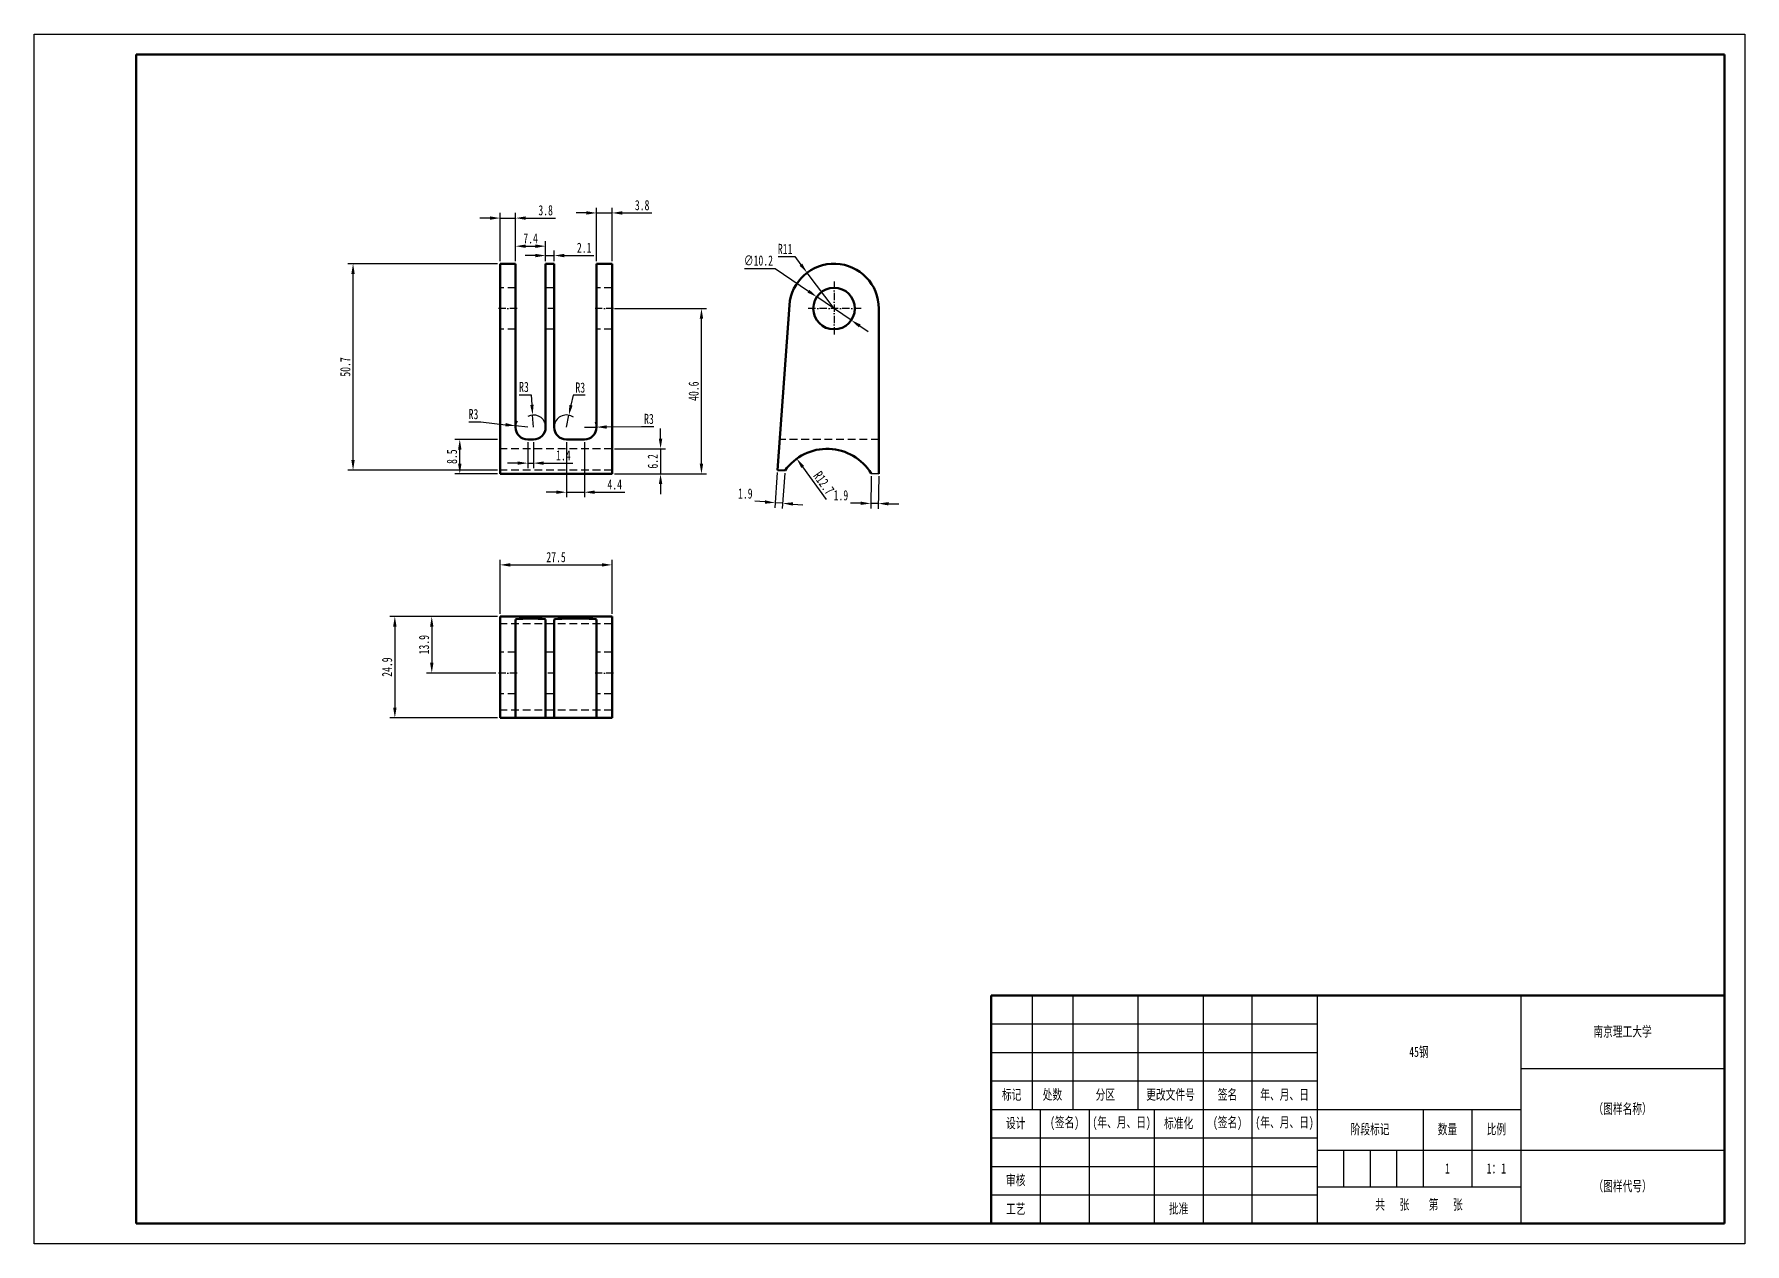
# Model space of a CAD drawing. Header units: millimetres. Extents: x 1050 to 2021, y 766 to 1186.
# Drawn here: x 1050 to 1470, y 765.6 to 1062.6 of the extents above; entities that cross this region are included whole.
import ezdxf

# ---------------------------------------------------------------- set-up
doc = ezdxf.new("R2010")
doc.units = ezdxf.units.MM
doc.header["$LTSCALE"] = 0.3
doc.linetypes.add('DASHDOT', pattern=[18.5, 12, -3, 0.5, -3])
doc.linetypes.add('DASHED', pattern=[19.05, 12.7, -6.35])
for name, color, linetype, lineweight in [('尺寸线', 3, 'Continuous', 25), ('粗实线', 7, 'Continuous', 50), ('细实线', 7, 'Continuous', 25), ('细文本', 7, 'Continuous', 25)]:
    doc.layers.add(name, color=color, linetype=linetype, lineweight=lineweight)
doc.styles.add('NUT Standard', font='simfang.ttf', dxfattribs={"width": 0.7, "height": 2.5})
doc.dimstyles.new('NUT Standard', dxfattribs={"dimtxt": 2.5, "dimasz": 2.5, "dimexe": 1.25, "dimexo": 0.625, "dimtad": 1, "dimtoh": 1, "dimdec": 1, "dimdsep": 46, "dimtxsty": 'NUT Standard', "dimcen": 2.5, "dimadec": 0, "dimazin": 0, "dimtfac": 1, "dimtdec": 1, "dimtmove": 0, "dimatfit": 3, "dimfxl": 1, "dimarcsym": 0})

msp = doc.modelspace()

# ---------------------------------------------------------------- texts
at = {"layer": '粗实线', "char_height": 2.5, "attachment_point": 5, "style": 'NUT Standard'}
for s, insert in [('\\pxqc;{\\fFangSong|b0|i0|c134|p49;1}', (1397.04, 784.12)), ('\\pxqc;{\\fFangSong|b0|i0|c134|p49;1：1}', (1409.04, 784.12))]:
    msp.add_mtext_dynamic_manual_height_columns(s, width=12, gutter_width=12.5, heights=[0], dxfattribs=dict(at, insert=insert))
at = {"layer": '细文本', "char_height": 2.5, "attachment_point": 5, "style": 'NUT Standard'}
for s, insert, width in [('{\\fFangSong|b0|i0|c134|p49;南京理工大学}', (1440.04, 817.62), 50), ('45钢', (1390.04, 812.62), 50), ('标记', (1290.04, 802.12), 10), ('处数', (1300.04, 802.12), 10), ('分区', (1313.04, 802.12), 16), ('更改文件号', (1329.04, 802.12), 16), ('签名', (1343.04, 802.12), 12), ('年、月、日', (1357.04, 802.12), 16), ('（图样名称）', (1440.04, 798.62), 50), ('设计', (1291.04, 795.12), 12), ('(签名)', (1303.04, 795.12), 12), ('(年、月、日)', (1317.04, 795.12), 16), ('标准化', (1331.04, 795.12), 12), ('(签名)', (1343.04, 795.12), 12), ('(年、月、日)', (1357.04, 795.12), 16), ('阶段标记', (1378.04, 793.62), 26), ('数量', (1397.04, 793.62), 12), ('比例', (1409.04, 793.62), 12), ('审核', (1291.04, 781.12), 12), ('（图样代号）', (1440.04, 779.62), 50), ('工艺', (1291.04, 774.12), 12), ('批准', (1331.04, 774.12), 12), ('共   张    第   张', (1390.04, 775.12), 50)]:
    msp.add_mtext(s, dxfattribs=dict(at, insert=insert, width=width))

# ---------------------------------------------------------------- blocks, each defined once
blk = doc.blocks.new('*D5')
at = {"layer": 'Defpoints', "color": 0, "transparency": 16777216}
for p in [(1191.92, 932.32), (1164.42, 919.67), (1191.92, 919.67)]:
    blk.add_point(p, dxfattribs=at)
at = {"layer": '尺寸线', "color": 0, "lineweight": -2, "transparency": 16777216}
for p, q in [((1164.42, 920.3), (1164.42, 933.57)), ((1191.92, 920.3), (1191.92, 933.57)), ((1166.92, 932.32), (1189.42, 932.32))]:
    blk.add_line(p, q, dxfattribs=at)
at = {"layer": '尺寸线', "color": 0, "transparency": 16777216}
for points in [[(1166.92, 932.73), (1166.92, 931.9), (1164.42, 932.32)], [(1189.42, 932.73), (1189.42, 931.9), (1191.92, 932.32)]]:
    blk.add_solid(points, dxfattribs=at)
at = {"layer": '尺寸线', "color": 0, "transparency": 16777216, "insert": (1178.17, 934.21), "char_height": 2.5, "attachment_point": 5, "style": 'NUT Standard'}
blk.add_mtext('27.5', dxfattribs=at)
blk = doc.blocks.new('*D6')
at = {"layer": 'Defpoints', "color": 0, "transparency": 16777216}
for p in [(1128.33, 1006.26), (1164.42, 1006.26), (1164.42, 955.56)]:
    blk.add_point(p, dxfattribs=at)
at = {"layer": '尺寸线', "color": 0, "lineweight": -2, "transparency": 16777216}
for p, q in [((1163.79, 1006.26), (1127.08, 1006.26)), ((1128.33, 958.06), (1128.33, 1003.76)), ((1163.79, 955.56), (1127.08, 955.56))]:
    blk.add_line(p, q, dxfattribs=at)
at = {"layer": '尺寸线', "color": 0, "transparency": 16777216}
for points in [[(1127.91, 1003.76), (1128.74, 1003.76), (1128.33, 1006.26)], [(1127.91, 958.06), (1128.74, 958.06), (1128.33, 955.56)]]:
    blk.add_solid(points, dxfattribs=at)
at = {"layer": '尺寸线', "color": 0, "transparency": 16777216, "insert": (1126.43, 980.91), "char_height": 2.5, "attachment_point": 5, "rotation": 90, "style": 'NUT Standard'}
blk.add_mtext('50.7', dxfattribs=at)
blk = doc.blocks.new('*D7')
at = {"layer": 'Defpoints', "color": 0, "transparency": 16777216}
for p in [(1168.22, 1017.47), (1164.42, 1006.26), (1168.22, 1006.26)]:
    blk.add_point(p, dxfattribs=at)
at = {"layer": '尺寸线', "color": 0, "lineweight": -2, "transparency": 16777216}
for p, q in [((1161.92, 1017.47), (1159.42, 1017.47)), ((1164.42, 1006.88), (1164.42, 1018.72)), ((1164.42, 1017.47), (1168.22, 1017.47)), ((1168.22, 1006.88), (1168.22, 1018.72)), ((1170.72, 1017.47), (1178.01, 1017.47))]:
    blk.add_line(p, q, dxfattribs=at)
at = {"layer": '尺寸线', "color": 0, "transparency": 16777216}
for points in [[(1161.92, 1017.89), (1161.92, 1017.05), (1164.42, 1017.47)], [(1170.72, 1017.89), (1170.72, 1017.05), (1168.22, 1017.47)]]:
    blk.add_solid(points, dxfattribs=at)
at = {"layer": '尺寸线', "color": 0, "transparency": 16777216, "insert": (1175.61, 1019.37), "char_height": 2.5, "attachment_point": 5, "style": 'NUT Standard'}
blk.add_mtext('3.8', dxfattribs=at)
blk = doc.blocks.new('*D8')
at = {"layer": 'Defpoints', "color": 0, "transparency": 16777216}
for p in [(1175.62, 1010.57), (1168.22, 1006.26), (1175.62, 1006.26)]:
    blk.add_point(p, dxfattribs=at)
at = {"layer": '尺寸线', "color": 0, "lineweight": -2, "transparency": 16777216}
for p, q in [((1168.22, 1006.88), (1168.22, 1011.82)), ((1170.72, 1010.57), (1173.12, 1010.57)), ((1175.62, 1006.88), (1175.62, 1011.82))]:
    blk.add_line(p, q, dxfattribs=at)
at = {"layer": '尺寸线', "color": 0, "transparency": 16777216}
for points in [[(1170.72, 1010.99), (1170.72, 1010.15), (1168.22, 1010.57)], [(1173.12, 1010.99), (1173.12, 1010.15), (1175.62, 1010.57)]]:
    blk.add_solid(points, dxfattribs=at)
at = {"layer": '尺寸线', "color": 0, "transparency": 16777216, "insert": (1171.92, 1012.47), "char_height": 2.5, "attachment_point": 5, "style": 'NUT Standard'}
blk.add_mtext('7.4', dxfattribs=at)
blk = doc.blocks.new('*D9')
at = {"layer": 'Defpoints', "color": 0, "transparency": 16777216}
for p in [(1177.72, 1008.27), (1175.62, 1006.26), (1177.72, 1006.26)]:
    blk.add_point(p, dxfattribs=at)
at = {"layer": '尺寸线', "color": 0, "lineweight": -2, "transparency": 16777216}
for p, q in [((1173.12, 1008.27), (1170.62, 1008.27)), ((1175.62, 1006.88), (1175.62, 1009.52)), ((1175.62, 1008.27), (1177.72, 1008.27)), ((1177.72, 1006.88), (1177.72, 1009.52)), ((1180.22, 1008.27), (1187.42, 1008.27))]:
    blk.add_line(p, q, dxfattribs=at)
at = {"layer": '尺寸线', "color": 0, "transparency": 16777216}
for points in [[(1173.12, 1008.69), (1173.12, 1007.85), (1175.62, 1008.27)], [(1180.22, 1008.69), (1180.22, 1007.85), (1177.72, 1008.27)]]:
    blk.add_solid(points, dxfattribs=at)
at = {"layer": '尺寸线', "color": 0, "transparency": 16777216, "insert": (1185.07, 1010.17), "char_height": 2.5, "attachment_point": 5, "style": 'NUT Standard'}
blk.add_mtext('2.1', dxfattribs=at)
blk = doc.blocks.new('*D10')
at = {"layer": 'Defpoints', "color": 0, "transparency": 16777216}
for p in [(1191.92, 1018.73), (1188.12, 1006.26), (1191.92, 1006.26)]:
    blk.add_point(p, dxfattribs=at)
at = {"layer": '尺寸线', "color": 0, "lineweight": -2, "transparency": 16777216}
for p, q in [((1185.62, 1018.73), (1183.12, 1018.73)), ((1188.12, 1006.88), (1188.12, 1019.98)), ((1188.12, 1018.73), (1191.92, 1018.73)), ((1191.92, 1006.88), (1191.92, 1019.98)), ((1194.42, 1018.73), (1201.71, 1018.73))]:
    blk.add_line(p, q, dxfattribs=at)
at = {"layer": '尺寸线', "color": 0, "transparency": 16777216}
for points in [[(1185.62, 1019.15), (1185.62, 1018.32), (1188.12, 1018.73)], [(1194.42, 1019.15), (1194.42, 1018.32), (1191.92, 1018.73)]]:
    blk.add_solid(points, dxfattribs=at)
at = {"layer": '尺寸线', "color": 0, "transparency": 16777216, "insert": (1199.31, 1020.63), "char_height": 2.5, "attachment_point": 5, "style": 'NUT Standard'}
blk.add_mtext('3.8', dxfattribs=at)
blk = doc.blocks.new('*D11')
at = {"layer": 'Defpoints', "color": 0, "transparency": 16777216}
for p in [(1242.21, 998.12), (1250.65, 992.4)]:
    blk.add_point(p, dxfattribs=at)
at = {"layer": '尺寸线', "color": 0, "lineweight": -2, "transparency": 16777216}
for p, q in [((1224.41, 1005.08), (1231.93, 1005.08)), ((1231.93, 1005.08), (1240.14, 999.52)), ((1250.65, 992.4), (1242.21, 998.12)), ((1252.72, 990.99), (1254.79, 989.59))]:
    blk.add_line(p, q, dxfattribs=at)
at = {"layer": '尺寸线', "color": 0, "transparency": 16777216}
for points in [[(1240.37, 999.86), (1239.91, 999.17), (1242.21, 998.12)], [(1252.96, 991.34), (1252.49, 990.65), (1250.65, 992.4)]]:
    blk.add_solid(points, dxfattribs=at)
at = {"layer": '尺寸线', "color": 0, "transparency": 16777216, "insert": (1227.86, 1007.04), "char_height": 2.5, "attachment_point": 5, "style": 'NUT Standard'}
blk.add_mtext('∅10.2', dxfattribs=at)
blk = doc.blocks.new('*D12')
at = {"layer": 'Defpoints', "color": 0, "transparency": 16777216}
for p in [(1239.81, 1004.04), (1246.43, 995.26)]:
    blk.add_point(p, dxfattribs=at)
at = {"layer": '尺寸线', "color": 0, "lineweight": -2, "transparency": 16777216}
for p, q in [((1232.67, 1008.03), (1236.8, 1008.03)), ((1236.8, 1008.03), (1238.3, 1006.03)), ((1246.43, 995.26), (1239.81, 1004.04))]:
    blk.add_line(p, q, dxfattribs=at)
at = {"layer": '尺寸线', "color": 0, "transparency": 16777216}
blk.add_solid([(1238.63, 1006.28), (1237.97, 1005.78), (1239.81, 1004.04)], dxfattribs=at)
at = {"layer": '尺寸线', "color": 0, "transparency": 16777216, "insert": (1234.42, 1009.9), "char_height": 2.5, "attachment_point": 5, "style": 'NUT Standard'}
blk.add_mtext('R11', dxfattribs=at)
blk = doc.blocks.new('*D13')
at = {"layer": 'Defpoints', "color": 0, "transparency": 16777216}
for p in [(1237.26, 958.39), (1244.73, 948.12)]:
    blk.add_point(p, dxfattribs=at)
at = {"layer": '尺寸线', "color": 0, "lineweight": -2, "transparency": 16777216}
blk.add_line((1244.57, 948.34), (1238.73, 956.36), dxfattribs=at)
at = {"layer": '尺寸线', "color": 0, "transparency": 16777216}
blk.add_solid([(1239.07, 956.61), (1238.39, 956.12), (1237.26, 958.39)], dxfattribs=at)
at = {"layer": '尺寸线', "color": 0, "transparency": 16777216, "insert": (1243.92, 952.46), "char_height": 2.5, "attachment_point": 5, "rotation": 306.0389, "style": 'NUT Standard'}
blk.add_mtext('R12.7', dxfattribs=at)
blk = doc.blocks.new('*D14')
at = {"layer": 'Defpoints', "color": 0, "transparency": 16777216}
for p in [(1255.57, 954.73), (1257.43, 954.7), (1255.44, 947.4)]:
    blk.add_point(p, dxfattribs=at)
at = {"layer": '尺寸线', "color": 0, "lineweight": -2, "transparency": 16777216}
for p, q in [((1255.56, 954.11), (1255.42, 946.15)), ((1257.42, 954.07), (1257.28, 946.12)), ((1252.94, 947.45), (1250.44, 947.49)), ((1257.3, 947.37), (1255.44, 947.4)), ((1259.8, 947.32), (1262.3, 947.28))]:
    blk.add_line(p, q, dxfattribs=at)
at = {"layer": '尺寸线', "color": 0, "transparency": 16777216}
for points in [[(1252.95, 947.86), (1252.94, 947.03), (1255.44, 947.4)], [(1259.81, 947.74), (1259.79, 946.91), (1257.3, 947.37)]]:
    blk.add_solid(points, dxfattribs=at)
at = {"layer": '尺寸线', "color": 0, "transparency": 16777216, "insert": (1248.11, 949.39), "char_height": 2.5, "attachment_point": 5, "style": 'NUT Standard'}
blk.add_mtext('1.9', dxfattribs=at)
blk = doc.blocks.new('*D15')
at = {"layer": 'Defpoints', "color": 0, "transparency": 16777216}
for p in [(1232.54, 955.63), (1234.39, 955.49), (1231.96, 947.58)]:
    blk.add_point(p, dxfattribs=at)
at = {"layer": '尺寸线', "color": 0, "lineweight": -2, "transparency": 16777216}
for p, q in [((1232.5, 955), (1231.87, 946.33)), ((1234.35, 954.87), (1233.72, 946.2)), ((1229.47, 947.76), (1226.97, 947.94)), ((1233.81, 947.44), (1231.96, 947.58)), ((1236.31, 947.26), (1238.8, 947.08))]:
    blk.add_line(p, q, dxfattribs=at)
at = {"layer": '尺寸线', "color": 0, "transparency": 16777216}
for points in [[(1229.5, 948.17), (1229.44, 947.34), (1231.96, 947.58)], [(1236.34, 947.68), (1236.28, 946.85), (1233.81, 947.44)]]:
    blk.add_solid(points, dxfattribs=at)
at = {"layer": '尺寸线', "color": 0, "transparency": 16777216, "insert": (1224.64, 949.83), "char_height": 2.5, "attachment_point": 5, "style": 'NUT Standard'}
blk.add_mtext('1.9', dxfattribs=at)
blk = doc.blocks.new('*D16')
at = {"layer": 'Defpoints', "color": 0, "transparency": 16777216}
for p in [(1164.42, 919.67), (1138.59, 894.77), (1164.42, 894.77)]:
    blk.add_point(p, dxfattribs=at)
at = {"layer": '尺寸线', "color": 0, "lineweight": -2, "transparency": 16777216}
for p, q in [((1163.79, 919.67), (1137.34, 919.67)), ((1138.59, 917.17), (1138.59, 897.27)), ((1163.79, 894.77), (1137.34, 894.77))]:
    blk.add_line(p, q, dxfattribs=at)
at = {"layer": '尺寸线', "color": 0, "transparency": 16777216}
for points in [[(1138.17, 917.17), (1139.01, 917.17), (1138.59, 919.67)], [(1138.17, 897.27), (1139.01, 897.27), (1138.59, 894.77)]]:
    blk.add_solid(points, dxfattribs=at)
at = {"layer": '尺寸线', "color": 0, "transparency": 16777216, "insert": (1136.69, 907.22), "char_height": 2.5, "attachment_point": 5, "rotation": 90, "style": 'NUT Standard'}
blk.add_mtext('24.9', dxfattribs=at)
blk = doc.blocks.new('*D17')
at = {"layer": 'Defpoints', "color": 0, "transparency": 16777216}
for p in [(1164.42, 919.67), (1147.65, 905.77), (1164.04, 905.77)]:
    blk.add_point(p, dxfattribs=at)
at = {"layer": '尺寸线', "color": 0, "lineweight": -2, "transparency": 16777216}
for p, q in [((1163.79, 919.67), (1146.4, 919.67)), ((1147.65, 917.17), (1147.65, 908.27)), ((1163.41, 905.77), (1146.4, 905.77))]:
    blk.add_line(p, q, dxfattribs=at)
at = {"layer": '尺寸线', "color": 0, "transparency": 16777216}
for points in [[(1147.24, 917.17), (1148.07, 917.17), (1147.65, 919.67)], [(1147.24, 908.27), (1148.07, 908.27), (1147.65, 905.77)]]:
    blk.add_solid(points, dxfattribs=at)
at = {"layer": '尺寸线', "color": 0, "transparency": 16777216, "insert": (1145.76, 912.72), "char_height": 2.5, "attachment_point": 5, "rotation": 90, "style": 'NUT Standard'}
blk.add_mtext('13.9', dxfattribs=at)
blk = doc.blocks.new('*D18')
at = {"layer": 'Defpoints', "color": 0, "transparency": 16777216}
for p in [(1168.24, 966.46), (1171.22, 966.12)]:
    blk.add_point(p, dxfattribs=at)
at = {"layer": '尺寸线', "color": 0, "lineweight": -2, "transparency": 16777216}
for p, q in [((1156.74, 967.44), (1159.68, 967.44)), ((1159.68, 967.44), (1165.75, 966.74)), ((1171.22, 966.12), (1168.24, 966.46))]:
    blk.add_line(p, q, dxfattribs=at)
blk.add_arc((1171.22, 966.12), 3, 149.5865, 180, dxfattribs=at)
at = {"layer": '尺寸线', "color": 0, "transparency": 16777216}
blk.add_solid([(1165.8, 967.16), (1165.7, 966.33), (1168.24, 966.46)], dxfattribs=at)
at = {"layer": '尺寸线', "color": 0, "transparency": 16777216, "insert": (1157.9, 969.33), "char_height": 2.5, "attachment_point": 5, "style": 'NUT Standard'}
blk.add_mtext('R3', dxfattribs=at)
blk = doc.blocks.new('*D19')
at = {"layer": 'Defpoints', "color": 0, "transparency": 16777216}
for p in [(1180.72, 966.12), (1181.32, 969.05)]:
    blk.add_point(p, dxfattribs=at)
at = {"layer": '尺寸线', "color": 0, "lineweight": -2, "transparency": 16777216}
for p, q in [((1182.34, 973.95), (1181.83, 971.5)), ((1185.28, 973.95), (1182.34, 973.95)), ((1180.72, 966.12), (1181.32, 969.05))]:
    blk.add_line(p, q, dxfattribs=at)
blk.add_arc((1180.72, 966.12), 3, 54.4443, 168.0634, dxfattribs=at)
at = {"layer": '尺寸线', "color": 0, "transparency": 16777216}
blk.add_solid([(1181.42, 971.59), (1182.24, 971.42), (1181.32, 969.05)], dxfattribs=at)
at = {"layer": '尺寸线', "color": 0, "transparency": 16777216, "insert": (1184.12, 975.84), "char_height": 2.5, "attachment_point": 5, "style": 'NUT Standard'}
blk.add_mtext('R3', dxfattribs=at)
blk = doc.blocks.new('*D20')
at = {"layer": 'Defpoints', "color": 0, "transparency": 16777216}
for p in [(1171.22, 963.12), (1172.62, 963.12), (1172.62, 957.3)]:
    blk.add_point(p, dxfattribs=at)
at = {"layer": '尺寸线', "color": 0, "lineweight": -2, "transparency": 16777216}
for p, q in [((1171.22, 962.49), (1171.22, 956.05)), ((1172.62, 962.49), (1172.62, 956.05)), ((1168.72, 957.3), (1166.22, 957.3)), ((1171.22, 957.3), (1172.62, 957.3)), ((1175.12, 957.3), (1182.33, 957.3))]:
    blk.add_line(p, q, dxfattribs=at)
at = {"layer": '尺寸线', "color": 0, "transparency": 16777216}
for points in [[(1168.72, 957.72), (1168.72, 956.89), (1171.22, 957.3)], [(1175.12, 957.72), (1175.12, 956.89), (1172.62, 957.3)]]:
    blk.add_solid(points, dxfattribs=at)
at = {"layer": '尺寸线', "color": 0, "transparency": 16777216, "insert": (1179.97, 959.2), "char_height": 2.5, "attachment_point": 5, "style": 'NUT Standard'}
blk.add_mtext('1.4', dxfattribs=at)
blk = doc.blocks.new('*D21')
at = {"layer": 'Defpoints', "color": 0, "transparency": 16777216}
for p in [(1180.72, 963.12), (1185.12, 963.12), (1185.12, 950.16)]:
    blk.add_point(p, dxfattribs=at)
at = {"layer": '尺寸线', "color": 0, "lineweight": -2, "transparency": 16777216}
for p, q in [((1180.72, 962.49), (1180.72, 948.91)), ((1185.12, 962.49), (1185.12, 948.91)), ((1178.22, 950.16), (1175.72, 950.16)), ((1180.72, 950.16), (1185.12, 950.16)), ((1187.62, 950.16), (1195.03, 950.16))]:
    blk.add_line(p, q, dxfattribs=at)
at = {"layer": '尺寸线', "color": 0, "transparency": 16777216}
for points in [[(1178.22, 950.58), (1178.22, 949.75), (1180.72, 950.16)], [(1187.62, 950.58), (1187.62, 949.75), (1185.12, 950.16)]]:
    blk.add_solid(points, dxfattribs=at)
at = {"layer": '尺寸线', "color": 0, "transparency": 16777216, "insert": (1192.57, 952.06), "char_height": 2.5, "attachment_point": 5, "style": 'NUT Standard'}
blk.add_mtext('4.4', dxfattribs=at)
blk = doc.blocks.new('*D22')
at = {"layer": 'Defpoints', "color": 0, "transparency": 16777216}
for p in [(1172.41, 969.11), (1172.62, 966.12)]:
    blk.add_point(p, dxfattribs=at)
at = {"layer": '尺寸线', "color": 0, "lineweight": -2, "transparency": 16777216}
for p, q in [((1169.13, 974.1), (1172.08, 974.1)), ((1172.08, 974.1), (1172.25, 971.6)), ((1172.62, 966.12), (1172.41, 969.11))]:
    blk.add_line(p, q, dxfattribs=at)
blk.add_arc((1172.62, 966.12), 3, 11.9366, 117.7311, dxfattribs=at)
at = {"layer": '尺寸线', "color": 0, "transparency": 16777216}
blk.add_solid([(1172.66, 971.63), (1171.83, 971.58), (1172.41, 969.11)], dxfattribs=at)
at = {"layer": '尺寸线', "color": 0, "transparency": 16777216, "insert": (1170.29, 975.99), "char_height": 2.5, "attachment_point": 5, "style": 'NUT Standard'}
blk.add_mtext('R3', dxfattribs=at)
blk = doc.blocks.new('*D23')
at = {"layer": 'Defpoints', "color": 0, "transparency": 16777216}
for p in [(1185.12, 966.12), (1188.12, 966.15)]:
    blk.add_point(p, dxfattribs=at)
at = {"layer": '尺寸线', "color": 0, "lineweight": -2, "transparency": 16777216}
for p, q in [((1185.12, 966.12), (1188.12, 966.15)), ((1199.19, 966.25), (1190.62, 966.17)), ((1202.14, 966.25), (1199.19, 966.25))]:
    blk.add_line(p, q, dxfattribs=at)
blk.add_arc((1185.12, 966.12), 3, 11.9366, 24.4222, dxfattribs=at)
at = {"layer": '尺寸线', "color": 0, "transparency": 16777216}
blk.add_solid([(1190.61, 966.59), (1190.62, 965.75), (1188.12, 966.15)], dxfattribs=at)
at = {"layer": '尺寸线', "color": 0, "transparency": 16777216, "insert": (1200.98, 968.14), "char_height": 2.5, "attachment_point": 5, "style": 'NUT Standard'}
blk.add_mtext('R3', dxfattribs=at)
blk = doc.blocks.new('*D24')
at = {"layer": 'Defpoints', "color": 0, "transparency": 16777216}
for p in [(1154.53, 963.12), (1164.42, 963.12), (1164.42, 954.66)]:
    blk.add_point(p, dxfattribs=at)
at = {"layer": '尺寸线', "color": 0, "lineweight": -2, "transparency": 16777216}
for p, q in [((1163.79, 963.12), (1153.28, 963.12)), ((1154.53, 957.16), (1154.53, 960.62)), ((1163.79, 954.66), (1153.28, 954.66))]:
    blk.add_line(p, q, dxfattribs=at)
at = {"layer": '尺寸线', "color": 0, "transparency": 16777216}
for points in [[(1154.11, 960.62), (1154.95, 960.62), (1154.53, 963.12)], [(1154.11, 957.16), (1154.95, 957.16), (1154.53, 954.66)]]:
    blk.add_solid(points, dxfattribs=at)
at = {"layer": '尺寸线', "color": 0, "transparency": 16777216, "insert": (1152.63, 958.89), "char_height": 2.5, "attachment_point": 5, "rotation": 90, "style": 'NUT Standard'}
blk.add_mtext('8.5', dxfattribs=at)
blk = doc.blocks.new('*D25')
at = {"layer": 'Defpoints', "color": 0, "transparency": 16777216}
for p in [(1191.92, 995.26), (1213.87, 995.26), (1191.92, 954.66)]:
    blk.add_point(p, dxfattribs=at)
at = {"layer": '尺寸线', "color": 0, "lineweight": -2, "transparency": 16777216}
for p, q in [((1192.54, 995.26), (1215.12, 995.26)), ((1213.87, 957.16), (1213.87, 992.76)), ((1192.54, 954.66), (1215.12, 954.66))]:
    blk.add_line(p, q, dxfattribs=at)
at = {"layer": '尺寸线', "color": 0, "transparency": 16777216}
for points in [[(1213.45, 992.76), (1214.29, 992.76), (1213.87, 995.26)], [(1213.45, 957.16), (1214.29, 957.16), (1213.87, 954.66)]]:
    blk.add_solid(points, dxfattribs=at)
at = {"layer": '尺寸线', "color": 0, "transparency": 16777216, "insert": (1211.97, 974.96), "char_height": 2.5, "attachment_point": 5, "rotation": 90, "style": 'NUT Standard'}
blk.add_mtext('40.6', dxfattribs=at)
blk = doc.blocks.new('*D26')
at = {"layer": 'Defpoints', "color": 0, "transparency": 16777216}
for p in [(1191.92, 960.82), (1191.92, 954.66), (1203.83, 954.66)]:
    blk.add_point(p, dxfattribs=at)
at = {"layer": '尺寸线', "color": 0, "lineweight": -2, "transparency": 16777216}
for p, q in [((1203.83, 963.32), (1203.83, 965.82)), ((1192.54, 960.82), (1205.08, 960.82)), ((1203.83, 960.82), (1203.83, 954.66)), ((1192.54, 954.66), (1205.08, 954.66)), ((1203.83, 952.16), (1203.83, 949.66))]:
    blk.add_line(p, q, dxfattribs=at)
at = {"layer": '尺寸线', "color": 0, "transparency": 16777216}
for points in [[(1203.41, 963.32), (1204.25, 963.32), (1203.83, 960.82)], [(1203.41, 952.16), (1204.25, 952.16), (1203.83, 954.66)]]:
    blk.add_solid(points, dxfattribs=at)
at = {"layer": '尺寸线', "color": 0, "transparency": 16777216, "insert": (1201.93, 957.74), "char_height": 2.5, "attachment_point": 5, "rotation": 90, "style": 'NUT Standard'}
blk.add_mtext('6.2', dxfattribs=at)

# ---------------------------------------------------------------- dimensions: what is measured, and where the dimension line sits
at = {"layer": '尺寸线'}
for base, p1, p2, picture, middle in [((1168.22, 1017.47), (1164.42, 1006.26), (1168.22, 1006.26), '*D7', (1175.61, 1019.37)), ((1191.92, 1018.73), (1188.12, 1006.26), (1191.92, 1006.26), '*D10', (1199.31, 1020.63)), ((1175.62, 1010.57), (1168.22, 1006.26), (1175.62, 1006.26), '*D8', (1171.92, 1012.47)), ((1177.72, 1008.27), (1175.62, 1006.26), (1177.72, 1006.26), '*D9', (1185.07, 1010.17)), ((1172.62, 957.3), (1171.22, 963.12), (1172.62, 963.12), '*D20', (1179.97, 959.2)), ((1185.12, 950.16), (1180.72, 963.12), (1185.12, 963.12), '*D21', (1192.57, 952.06)), ((1191.92, 932.32), (1164.42, 919.67), (1191.92, 919.67), '*D5', (1178.17, 934.21))]:
    dim = msp.add_linear_dim(base=base, p1=p1, p2=p2, dimstyle='NUT Standard', dxfattribs=at)
    dim.commit()
    dim.dimension.update_dxf_attribs({"geometry": picture, "text_midpoint": middle})
dim = msp.add_diameter_dim_2p(p1=(1250.65, 992.4), p2=(1242.21, 998.12), dimstyle='NUT Standard', dxfattribs=at)
dim.commit()
dim.dimension.update_dxf_attribs({"geometry": '*D11', "text_midpoint": (1227.86, 1005.08), "dimtype": 163})
for center, mpoint, picture, middle in [((1246.43, 995.26), (1239.81, 1004.04), '*D12', (1234.42, 1009.9)), ((1172.62, 966.12), (1172.41, 969.11), '*D22', (1170.29, 975.99)), ((1180.72, 966.12), (1181.32, 969.05), '*D19', (1184.12, 975.84))]:
    dim = msp.add_radius_dim(center=center, mpoint=mpoint, dimstyle='NUT Standard', dxfattribs=at)
    dim.commit()
    dim.dimension.update_dxf_attribs({"geometry": picture, "text_midpoint": middle})
for base, p1, p2, picture, middle in [((1128.33, 1006.26), (1164.42, 955.56), (1164.42, 1006.26), '*D6', (1126.43, 980.91)), ((1213.87, 995.26), (1191.92, 954.66), (1191.92, 995.26), '*D25', (1211.97, 974.96)), ((1154.53, 963.12), (1164.42, 954.66), (1164.42, 963.12), '*D24', (1152.63, 958.89)), ((1203.83, 954.66), (1191.92, 960.82), (1191.92, 954.66), '*D26', (1201.93, 957.74)), ((1138.59, 894.77), (1164.42, 919.67), (1164.42, 894.77), '*D16', (1136.69, 907.22)), ((1147.65, 905.77), (1164.42, 919.67), (1164.04, 905.77), '*D17', (1145.76, 912.72))]:
    dim = msp.add_linear_dim(base=base, p1=p1, p2=p2, angle=90, dimstyle='NUT Standard', dxfattribs=at)
    dim.commit()
    dim.dimension.update_dxf_attribs({"geometry": picture, "text_midpoint": middle})
for center, mpoint, picture, middle in [((1171.22, 966.12), (1168.24, 966.46), '*D18', (1159.68, 967.44)), ((1185.12, 966.12), (1188.12, 966.15), '*D23', (1199.19, 966.25)), ((1244.73, 948.12), (1237.26, 958.39), '*D13', (1242.38, 951.34))]:
    dim = msp.add_radius_dim(center=center, mpoint=mpoint, dimstyle='NUT Standard', dxfattribs=at)
    dim.commit()
    dim.dimension.update_dxf_attribs({"geometry": picture, "text_midpoint": middle, "dimtype": 164})
for p1, p2, distance, picture, middle in [((1234.39, 955.49), (1232.54, 955.63), 8.07, '*D15', (1224.64, 949.83)), ((1257.43, 954.7), (1255.57, 954.73), 7.33, '*D14', (1248.11, 949.39))]:
    dim = msp.add_aligned_dim(p1=p1, p2=p2, distance=distance, dimstyle='NUT Standard', dxfattribs=at)
    dim.commit()
    dim.dimension.update_dxf_attribs({"geometry": picture, "text_midpoint": middle})

# ---------------------------------------------------------------- linework, layer by layer
for p, q in [((1050.04, 1062.62), (1470.04, 1062.62)), ((1050.04, 765.62), (1050.04, 1062.62)), ((1470.04, 1062.62), (1470.04, 765.62)), ((1470.04, 765.62), (1050.04, 765.62))]:
    msp.add_line(p, q)
at = {"color": 7, "lineweight": 50}
for p, q in [((1164.42, 1006.26), (1164.42, 995.26)), ((1168.22, 1006.26), (1164.42, 1006.26)), ((1168.22, 1006.26), (1168.22, 995.26)), ((1175.62, 1006.26), (1175.62, 995.26)), ((1177.72, 1006.26), (1175.62, 1006.26)), ((1177.72, 1006.26), (1177.72, 995.26)), ((1188.12, 995.26), (1188.12, 1006.26)), ((1191.92, 1006.26), (1188.12, 1006.26)), ((1191.92, 1006.26), (1191.92, 995.26)), ((1235.46, 996.05), (1232.54, 955.56)), ((1164.42, 995.26), (1164.42, 954.66)), ((1168.22, 966.12), (1168.22, 995.26)), ((1175.62, 966.12), (1175.62, 995.26)), ((1177.72, 966.12), (1177.72, 995.26)), ((1188.12, 995.26), (1188.12, 966.12)), ((1191.92, 995.26), (1191.92, 954.66)), ((1257.43, 995.26), (1257.43, 954.66)), ((1172.62, 963.12), (1171.22, 963.12)), ((1185.12, 963.12), (1180.72, 963.12)), ((1191.92, 954.66), (1164.42, 954.66)), ((1232.54, 955.56), (1234.39, 955.49)), ((1164.42, 916.75), (1164.42, 919.67)), ((1191.92, 919.67), (1164.42, 919.67)), ((1164.42, 916.75), (1164.42, 894.77)), ((1168.22, 916.75), (1168.22, 918.91)), ((1168.22, 916.75), (1168.22, 894.77)), ((1172.62, 919.12), (1171.22, 919.12)), ((1175.62, 916.75), (1175.62, 918.91)), ((1175.62, 916.75), (1175.62, 894.77)), ((1177.72, 916.75), (1177.72, 918.91)), ((1177.72, 916.75), (1177.72, 894.77)), ((1185.12, 919.12), (1180.72, 919.12)), ((1188.12, 916.75), (1188.12, 918.91)), ((1188.12, 894.77), (1188.12, 916.75)), ((1191.92, 916.75), (1191.92, 919.67)), ((1191.92, 916.75), (1191.92, 894.77)), ((1164.42, 894.77), (1168.22, 894.77)), ((1168.22, 894.77), (1171.22, 894.77)), ((1172.62, 894.77), (1171.22, 894.77)), ((1172.62, 894.77), (1175.62, 894.77)), ((1177.72, 894.77), (1175.62, 894.77)), ((1177.72, 894.77), (1180.72, 894.77)), ((1185.12, 894.77), (1180.72, 894.77)), ((1185.12, 894.77), (1188.12, 894.77)), ((1188.12, 894.77), (1191.92, 894.77))]:
    msp.add_line(p, q, dxfattribs=at)
at = {"color": 2, "linetype": 'DASHED', "lineweight": 25, "ltscale": 0.5, "true_color": 0xf1eb1f}
for p, q in [((1168.22, 1000.36), (1164.42, 1000.36)), ((1177.72, 1000.36), (1175.62, 1000.36)), ((1191.92, 1000.36), (1188.12, 1000.36)), ((1168.22, 990.16), (1164.42, 990.16)), ((1177.72, 990.16), (1175.62, 990.16)), ((1191.92, 990.16), (1188.12, 990.16)), ((1257.43, 963.12), (1233.08, 963.12)), ((1191.92, 960.82), (1164.42, 960.82)), ((1191.92, 955.56), (1164.42, 955.56)), ((1191.92, 917.81), (1164.42, 917.81)), ((1168.22, 910.87), (1164.42, 910.87)), ((1177.72, 910.87), (1175.62, 910.87)), ((1191.92, 910.87), (1188.12, 910.87)), ((1168.22, 900.67), (1164.42, 900.67)), ((1177.72, 900.67), (1175.62, 900.67)), ((1191.92, 900.67), (1188.12, 900.67)), ((1191.92, 896.63), (1164.42, 896.63))]:
    msp.add_line(p, q, dxfattribs=at)
at = {"color": 242, "linetype": 'DASHDOT', "lineweight": 25, "ltscale": 0.5, "true_color": 0xcd2027}
for p, q in [((1246.43, 1001.89), (1246.43, 988.63)), ((1168.6, 995.26), (1164.04, 995.26)), ((1177.93, 995.26), (1175.41, 995.26)), ((1192.3, 995.26), (1187.74, 995.26)), ((1253.06, 995.26), (1239.8, 995.26)), ((1168.6, 905.77), (1164.04, 905.77)), ((1177.93, 905.77), (1175.41, 905.77)), ((1192.3, 905.77), (1187.74, 905.77))]:
    msp.add_line(p, q, dxfattribs=at)
at = {"color": 7, "lineweight": 35}
msp.add_line((1255.57, 954.73), (1257.43, 954.66), dxfattribs=at)
at = {"color": 7, "lineweight": 50}
msp.add_circle((1246.43, 995.26), 5.1, dxfattribs=at)
for centre, radius, start, end in [((1246.43, 995.26), 11, 0, 175.8692), ((1171.22, 966.12), 3, 180, 270), ((1172.62, 966.12), 3, 270, 0), ((1180.72, 966.12), 3, 180, 270), ((1185.12, 966.12), 3, 270, 0), ((1244.73, 948.12), 12.7, 31.3827, 144.4865)]:
    msp.add_arc(centre, radius, start, end, dxfattribs=at)
for centre, start_param, end_param in [((1171.22, 918.91), 4.712389, 6.283185), ((1172.62, 918.91), 3.141593, 4.712389), ((1180.72, 918.91), 4.712389, 6.283185), ((1185.12, 918.91), 3.141593, 4.712389)]:
    msp.add_ellipse(centre, major_axis=(-3, 0), ratio=0.072221, start_param=start_param, end_param=end_param, dxfattribs=at)
at = {"layer": '粗实线'}
for p, q in [((1075.04, 770.62), (1075.04, 1057.62)), ((1075.04, 1057.62), (1465.04, 1057.62)), ((1465.04, 1057.62), (1465.04, 770.62)), ((1285.04, 826.62), (1465.04, 826.62)), ((1285.04, 770.62), (1285.04, 826.62)), ((1465.04, 770.62), (1075.04, 770.62)), ((1285.04, 770.62), (1465.04, 770.62))]:
    msp.add_line(p, q, dxfattribs=at)
at = {"layer": '细实线'}
for p, q in [((1295.04, 826.62), (1295.04, 798.62)), ((1305.04, 826.62), (1305.04, 798.62)), ((1321.04, 826.62), (1321.04, 798.62)), ((1337.04, 826.62), (1337.04, 798.62)), ((1349.04, 826.62), (1349.04, 798.62)), ((1365.04, 826.62), (1365.04, 770.62)), ((1415.04, 826.62), (1415.04, 770.62)), ((1285.04, 819.62), (1365.04, 819.62)), ((1285.04, 812.62), (1365.04, 812.62)), ((1415.04, 808.62), (1465.04, 808.62)), ((1285.04, 805.62), (1365.04, 805.62)), ((1285.04, 798.62), (1415.04, 798.62)), ((1297.04, 798.62), (1297.04, 770.62)), ((1309.04, 798.62), (1309.04, 770.62)), ((1325.04, 798.62), (1325.04, 770.62)), ((1337.04, 798.62), (1337.04, 770.62)), ((1349.04, 798.62), (1349.04, 770.62)), ((1391.04, 798.62), (1391.04, 779.62)), ((1403.04, 798.62), (1403.04, 779.62)), ((1285.04, 791.62), (1365.04, 791.62)), ((1365.04, 788.62), (1465.04, 788.62)), ((1371.54, 788.62), (1371.54, 779.62)), ((1378.04, 788.62), (1378.04, 779.62)), ((1384.54, 788.62), (1384.54, 779.62)), ((1285.04, 784.62), (1365.04, 784.62)), ((1285.04, 777.62), (1365.04, 777.62)), ((1365.04, 779.62), (1415.04, 779.62))]:
    msp.add_line(p, q, dxfattribs=at)

msp.set_redraw_order([(e.dxf.handle, doc.entitydb.next_handle()) for e in msp.query("TEXT MTEXT ATTDEF DIMENSION ARC_DIMENSION")])  # texts and dimensions are drawn at this point

doc.saveas('drawing.dxf')
